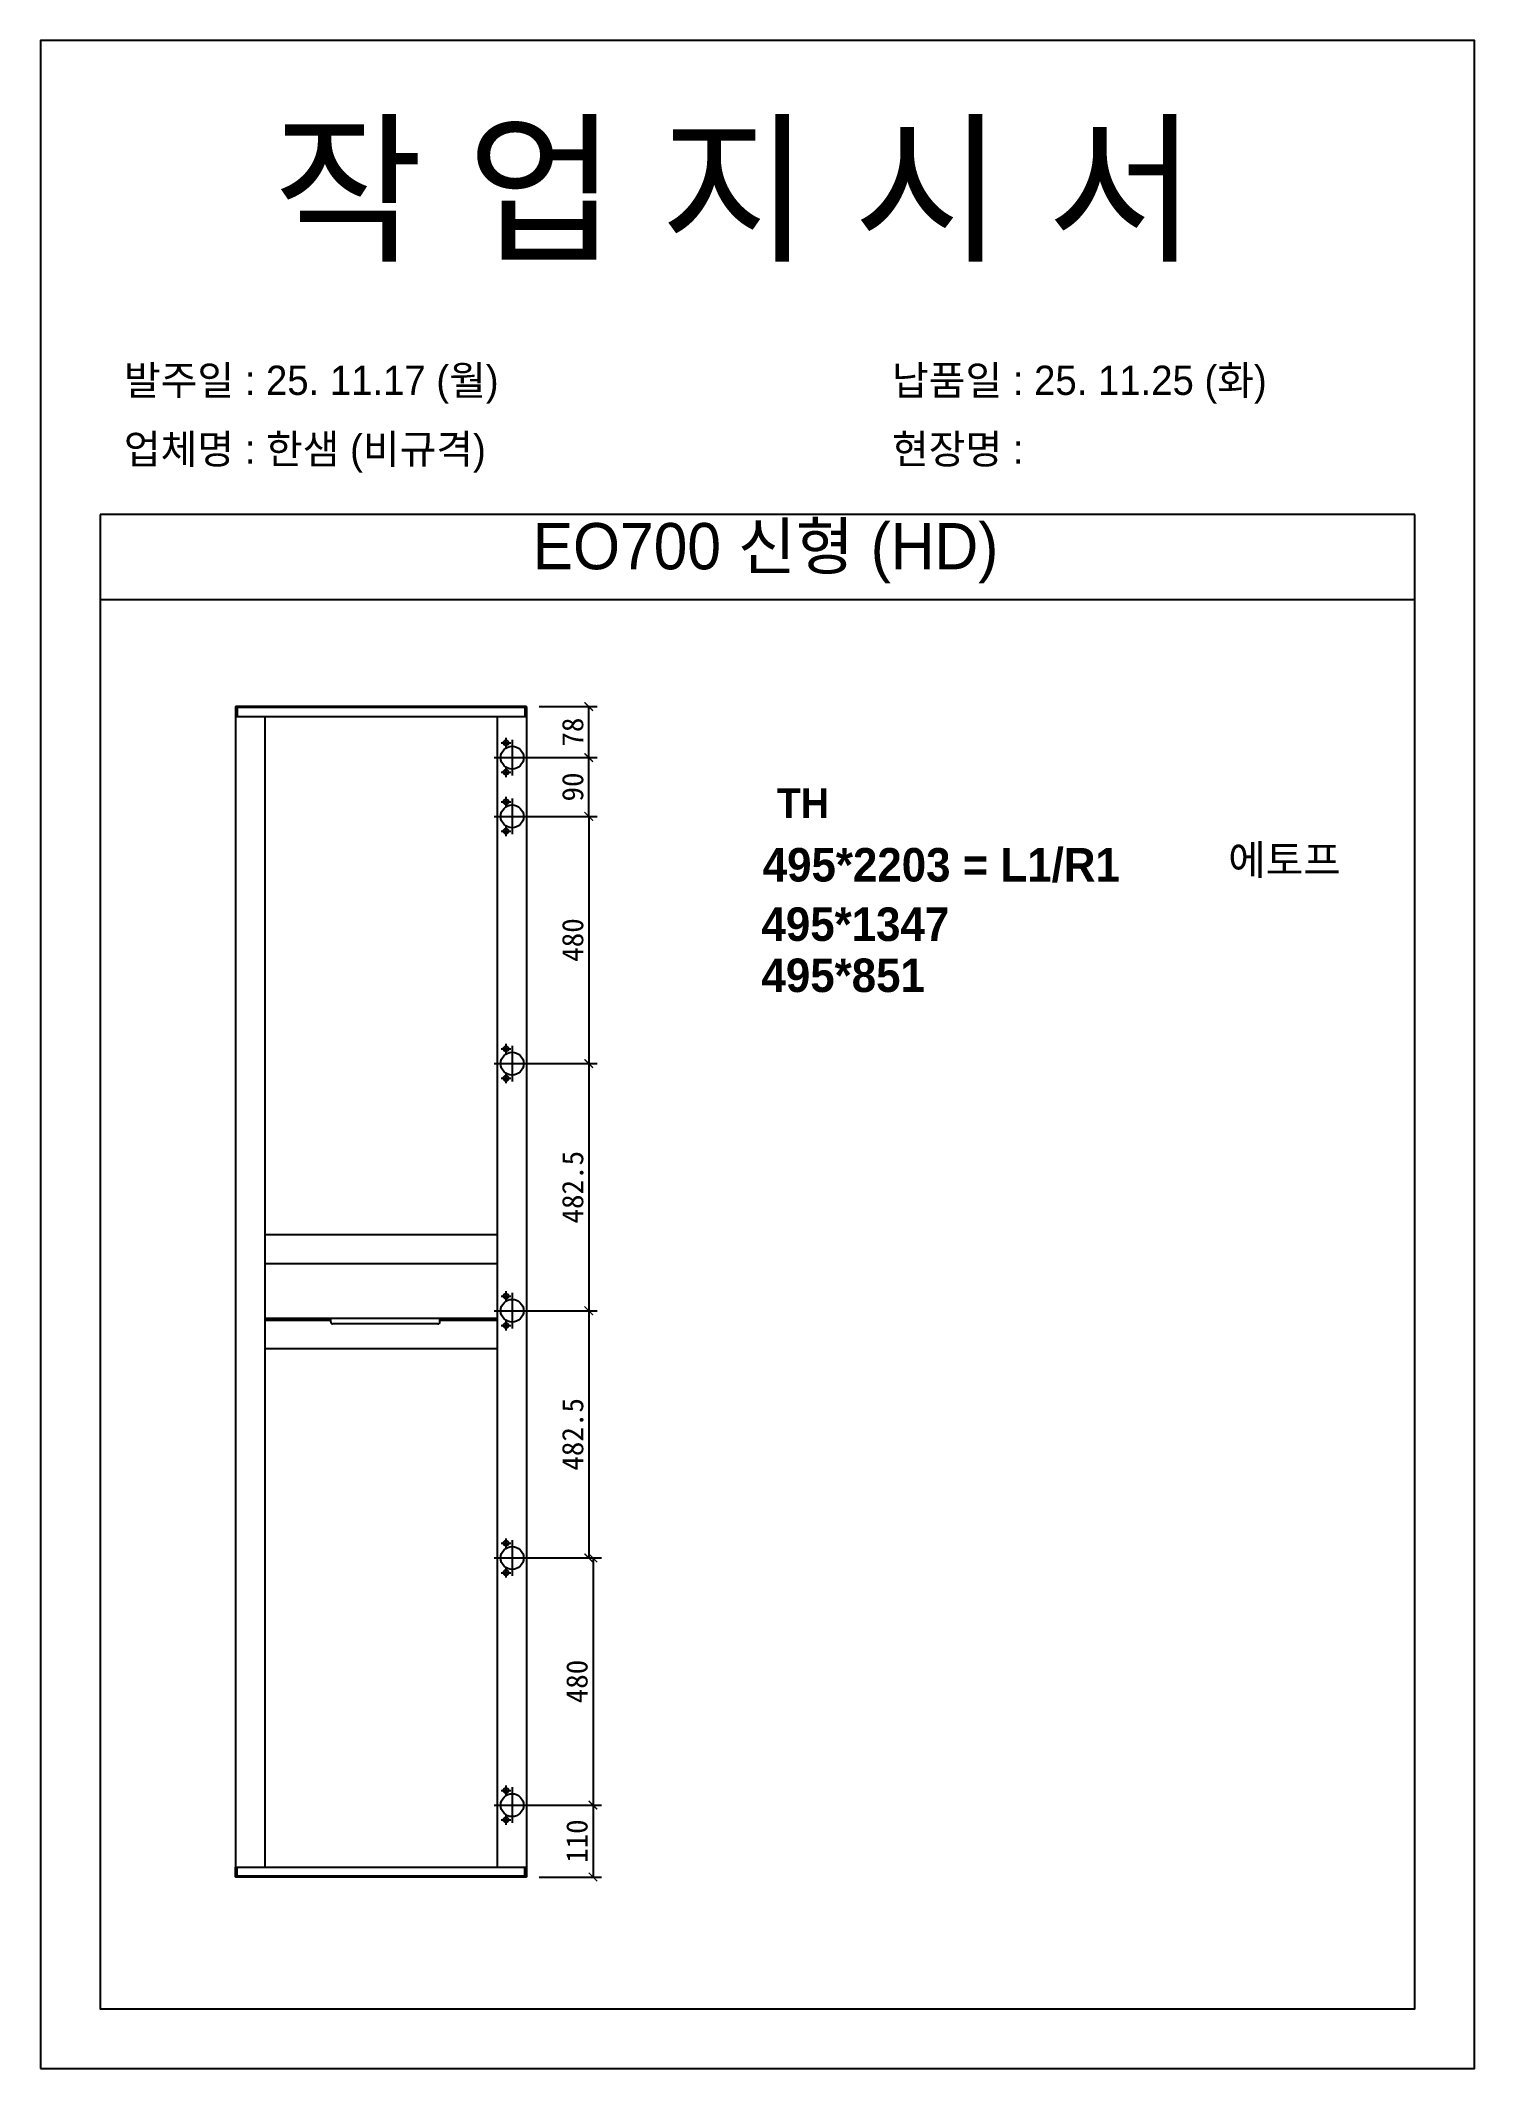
# Model space of a CAD drawing. Header units: millimetres. Extents: x -44117 to 256353, y -2095463 to 65325.
# Drawn here: x 115361 to 117041, y -475708 to -473332 of the extents above; entities that cross this region are included whole.
import ezdxf

# ---------------------------------------------------------------- set-up
doc = ezdxf.new("R2010")
doc.units = ezdxf.units.MM
doc.header["$LTSCALE"] = 10
doc.styles.add('MtX_Gulim', font='')
doc.styles.get('MtX_Gulim').set_extended_font_data('Gulim', bold=True)
doc.dimstyles.new('ISO-25', dxfattribs={"dimtxt": 2.5, "dimasz": 2.5, "dimexe": 1, "dimexo": 1, "dimtad": 1, "dimtxsty": 'Standard', "dimblk": 'ARCHTICK', "dimcen": 2.5, "dimadec": 0, "dimazin": 0, "dimtfac": 1, "dimtmove": 0, "dimatfit": 3, "dimfxl": 0, "dimarcsym": 0})

msp = doc.modelspace()

# ---------------------------------------------------------------- texts
at = {"linetype": 'Continuous', "style": 'MtX_Gulim'}
for s, height, p in [('TH', 35.049344, (116224.03083, -474243.3648)), ('에토프', 35.049344, (116752.70068, -474309.87727)), ('495*2203 = L1/R1', 39.2712622, (116207.36604, -474317.68227))]:
    msp.add_text(s, height=height, dxfattribs=at).set_placement(p)
at = {"color": 242, "linetype": 'Continuous', "true_color": 0xcd2027, "style": 'MtX_Gulim'}
for s, p in [('495*1347', (116205.90412, -474387.28204)), ('495*851', (116205.90412, -474447.16492))]:
    msp.add_text(s, height=39.271262, dxfattribs=at).set_placement(p)
at = {"attachment_point": 1}
for s, width, gutter_width, heights, insert, char_height in [('{\\fGulim|b0|i0|c129|p50;작 업 지 시 서}', 3307.3198183, 12.5, [-155.84554], (115634.03537, -473436.49764), 140), ('\\pt11;{\\fGulim|b0|i0|c129|p50;발주일 : 25. 11.17 (월)}', 3307.3198183, 12.5, [34.50412], (115458.82602, -473713.21807), 34.3), ('{\\fGulim|b0|i0|c129|p50;납품일 : 25. 11.25 (화)}', 3307.3198183, 12.5, [35.09023], (116358.804, -473713.21807), 34.3), ('{\\fGulim|b0|i0|c129|p50;업체명 : 한샘 (비규격)}', 3307.3198183, 12.5, [36.11279], (115458.82602, -473793.87424), 34.3), ('{\\fGulim|b0|i0|c129|p50;현장명 : }', 3307.3198183, 12.5, [-38.2735], (116358.804, -473793.87424), 34.3), ('{\\fGulim|b0|i0|c129|p50;EO700 신형 (HD) }', 5224.9748335, 19.74777, [57.05176], (115937.77744, -473897.6392), 54.1878762)]:
    msp.add_mtext_dynamic_manual_height_columns(s, width=width, gutter_width=gutter_width, heights=heights, dxfattribs=dict(at, insert=insert, char_height=char_height))

# ---------------------------------------------------------------- blocks, each defined once
blk = doc.blocks.new('_ArchTick')
at = {"color": 0, "linetype": 'ByBlock', "const_width": 0.15}
blk.add_lwpolyline([(-0.5, -0.5), (0.5, 0.5)], dxfattribs=at)
blk = doc.blocks.new('*D3958')
at = {"color": 0, "lineweight": -2}
for p, q in [((115945.4, -474112.7), (116013.5, -474112.7)), ((116003.5, -474172.5), (116003.5, -474112.7)), ((115928.8, -474172.5), (116013.5, -474172.5))]:
    blk.add_line(p, q, dxfattribs=at)
at = {"layer": 'Defpoints', "color": 0}
for p in [(115930.4, -474112.7), (116003.5, -474112.7), (115913.8, -474172.5)]:
    blk.add_point(p, dxfattribs=at)
at = {"color": 0, "lineweight": -2, "xscale": 10, "yscale": 10, "zscale": 10}
for p, rotation in [((116003.5, -474112.7), 90), ((116003.5, -474172.5), 270)]:
    blk.add_blockref('_ArchTick', p, dxfattribs=dict(at, rotation=rotation))
at = {"color": 0, "insert": (115984.8, -474142.6), "char_height": 25, "attachment_point": 5, "rotation": 90}
blk.add_mtext('78', dxfattribs=at)
blk = doc.blocks.new('*D3959')
at = {"color": 0, "lineweight": -2}
for p, q in [((115928.8, -474172.5), (116013.5, -474172.5)), ((116003.5, -474241.4), (116003.5, -474172.5)), ((115928.8, -474241.4), (116013.5, -474241.4))]:
    blk.add_line(p, q, dxfattribs=at)
at = {"layer": 'Defpoints', "color": 0}
for p in [(115913.8, -474172.5), (116003.5, -474172.5), (115913.8, -474241.4)]:
    blk.add_point(p, dxfattribs=at)
at = {"color": 0, "lineweight": -2, "xscale": 10, "yscale": 10, "zscale": 10}
for p, rotation in [((116003.5, -474172.5), 90), ((116003.5, -474241.4), 270)]:
    blk.add_blockref('_ArchTick', p, dxfattribs=dict(at, rotation=rotation))
at = {"color": 0, "insert": (115984.8, -474206.9), "char_height": 25, "attachment_point": 5, "rotation": 90}
blk.add_mtext('90', dxfattribs=at)
blk = doc.blocks.new('*D3960')
at = {"color": 0, "lineweight": -2}
for p, q in [((115928.8, -475399.8), (116018.5, -475399.8)), ((116008.5, -475399.8), (116008.5, -475484.1)), ((115945.6, -475484.1), (116018.5, -475484.1))]:
    blk.add_line(p, q, dxfattribs=at)
at = {"layer": 'Defpoints', "color": 0}
for p in [(115913.8, -475399.8), (115930.6, -475484.1), (116008.5, -475484.1)]:
    blk.add_point(p, dxfattribs=at)
at = {"color": 0, "lineweight": -2, "xscale": 10, "yscale": 10, "zscale": 10}
for p, rotation in [((116008.5, -475399.8), 90), ((116008.5, -475484.1), 270)]:
    blk.add_blockref('_ArchTick', p, dxfattribs=dict(at, rotation=rotation))
at = {"color": 0, "insert": (115989.8, -475442), "char_height": 25, "attachment_point": 5, "rotation": 90}
blk.add_mtext('110', dxfattribs=at)
blk = doc.blocks.new('*D3961')
at = {"color": 0, "lineweight": -2}
for p, q in [((115928.8, -474241.4), (116013.5, -474241.4)), ((116003.5, -474241.4), (116003.5, -474531)), ((115928.8, -474531), (116013.5, -474531))]:
    blk.add_line(p, q, dxfattribs=at)
at = {"layer": 'Defpoints', "color": 0}
for p in [(115913.8, -474241.4), (115913.8, -474531), (116003.5, -474531)]:
    blk.add_point(p, dxfattribs=at)
at = {"color": 0, "lineweight": -2, "xscale": 10, "yscale": 10, "zscale": 10}
for p, rotation in [((116003.5, -474241.4), 90), ((116003.5, -474531), 270)]:
    blk.add_blockref('_ArchTick', p, dxfattribs=dict(at, rotation=rotation))
at = {"color": 0, "insert": (115984.8, -474386.2), "char_height": 25, "attachment_point": 5, "rotation": 90}
blk.add_mtext('480', dxfattribs=at)
blk = doc.blocks.new('*D3962')
at = {"color": 0, "lineweight": -2}
for p, q in [((115928.8, -474531), (116013.5, -474531)), ((116003.5, -474531), (116003.5, -474820.6)), ((115928.8, -474820.6), (116013.5, -474820.6))]:
    blk.add_line(p, q, dxfattribs=at)
at = {"layer": 'Defpoints', "color": 0}
for p in [(115913.8, -474531), (115913.8, -474820.6), (116003.5, -474820.6)]:
    blk.add_point(p, dxfattribs=at)
at = {"color": 0, "lineweight": -2, "xscale": 10, "yscale": 10, "zscale": 10}
for p, rotation in [((116003.5, -474531), 90), ((116003.5, -474820.6), 270)]:
    blk.add_blockref('_ArchTick', p, dxfattribs=dict(at, rotation=rotation))
at = {"color": 0, "insert": (115984.8, -474675.8), "char_height": 25, "attachment_point": 5, "rotation": 90}
blk.add_mtext('482.5', dxfattribs=at)
blk = doc.blocks.new('*D3963')
at = {"color": 0, "lineweight": -2}
for p, q in [((115928.8, -474820.6), (116013.5, -474820.6)), ((116003.5, -474820.6), (116003.5, -475110.2)), ((115928.8, -475110.2), (116013.5, -475110.2))]:
    blk.add_line(p, q, dxfattribs=at)
at = {"layer": 'Defpoints', "color": 0}
for p in [(115913.8, -474820.6), (115913.8, -475110.2), (116003.5, -475110.2)]:
    blk.add_point(p, dxfattribs=at)
at = {"color": 0, "lineweight": -2, "xscale": 10, "yscale": 10, "zscale": 10}
for p, rotation in [((116003.5, -474820.6), 90), ((116003.5, -475110.2), 270)]:
    blk.add_blockref('_ArchTick', p, dxfattribs=dict(at, rotation=rotation))
at = {"color": 0, "insert": (115984.8, -474965.4), "char_height": 25, "attachment_point": 5, "rotation": 90}
blk.add_mtext('482.5', dxfattribs=at)
blk = doc.blocks.new('*D3964')
at = {"color": 0, "lineweight": -2}
for p, q in [((115928.8, -475110.2), (116018.5, -475110.2)), ((116008.5, -475110.2), (116008.5, -475399.8)), ((115928.8, -475399.8), (116018.5, -475399.8))]:
    blk.add_line(p, q, dxfattribs=at)
at = {"layer": 'Defpoints', "color": 0}
for p in [(115913.8, -475110.2), (115913.8, -475399.8), (116008.5, -475399.8)]:
    blk.add_point(p, dxfattribs=at)
at = {"color": 0, "lineweight": -2, "xscale": 10, "yscale": 10, "zscale": 10}
for p, rotation in [((116008.5, -475110.2), 90), ((116008.5, -475399.8), 270)]:
    blk.add_blockref('_ArchTick', p, dxfattribs=dict(at, rotation=rotation))
at = {"color": 0, "insert": (115989.8, -475255), "char_height": 25, "attachment_point": 5, "rotation": 90}
blk.add_mtext('480', dxfattribs=at)

# ---------------------------------------------------------------- dimensions: what is measured, and where the dimension line sits
for base, p1, p2, text, picture, middle in [((116003.53994, -474112.70413), (115913.78104, -474172.45018), (115930.35575, -474112.70413), '78', '*D3958', (115984.78994, -474142.57715)), ((116003.53994, -474172.45018), (115913.78104, -474241.40401), (115913.78104, -474172.45018), '90', '*D3959', (115984.78994, -474206.92709)), ((116003.53994, -474531.01013), (115913.78104, -474241.40401), (115913.78104, -474531.01013), '480', '*D3961', (115984.78994, -474386.20707)), ((116003.53994, -474820.61625), (115913.78104, -474531.01013), (115913.78104, -474820.61625), '482.5', '*D3962', (115984.78994, -474675.81319)), ((116003.53994, -475110.22236), (115913.78104, -474820.61625), (115913.78104, -475110.22236), '482.5', '*D3963', (115984.78994, -474965.4193)), ((116008.53994, -475399.82849), (115913.78104, -475110.22236), (115913.78104, -475399.82849), '480', '*D3964', (115989.78994, -475255.02543)), ((116008.53994, -475484.1054), (115913.78104, -475399.82849), (115930.63642, -475484.1054), '110', '*D3960', (115989.78994, -475441.96694))]:
    dim = msp.add_linear_dim(base=base, p1=p1, p2=p2, angle=90, text=text, dimstyle='ISO-25', override={"dimscale": 10, "dimasz": 1, "dimexo": 1.5, "dimtxsty": 'Standard'})
    dim.commit()
    dim.dimension.update_dxf_attribs({"geometry": picture, "text_midpoint": middle})

# ---------------------------------------------------------------- linework, layer by layer
for p, q in [((116971.22877, -473887.50486), (115431.22877, -473887.50486)), ((116971.22877, -473987.50486), (115431.22877, -473987.50486)), ((115589.69801, -474113.07326), (115589.69801, -475483.72232)), ((115589.69801, -474113.07326), (115589.69801, -474124.18619)), ((115930.63642, -474113.7628), (115589.69801, -474113.7628)), ((115589.69801, -474124.18619), (115930.63642, -474124.18619)), ((115930.25335, -474112.69019), (115590.08108, -474112.69019)), ((115591.61339, -474112.69019), (115591.61339, -474124.18619)), ((115624.17493, -474124.18619), (115624.17493, -475472.60939)), ((115896.1595, -474124.18619), (115896.1595, -475472.60939)), ((115928.72104, -474112.69019), (115928.72104, -474124.18619)), ((115930.63642, -474113.07326), (115930.63642, -474124.18619)), ((115930.63642, -474124.18619), (115930.63642, -475483.72232)), ((115906.50258, -474149.46556), (115906.50258, -474160.95787)), ((115913.78104, -474151.55513), (115913.78104, -474193.34521)), ((115892.886, -474172.45018), (115934.67608, -474172.45018)), ((115900.75643, -474155.21172), (115912.24873, -474155.21172)), ((115900.75643, -474189.68864), (115912.24873, -474189.68864)), ((115906.50258, -474183.94248), (115906.50258, -474195.43479)), ((115900.75643, -474224.16555), (115912.24873, -474224.16555)), ((115906.50258, -474218.4194), (115906.50258, -474229.91171)), ((115913.78104, -474220.50897), (115913.78104, -474262.29905)), ((115892.886, -474241.40401), (115934.67608, -474241.40401)), ((115900.75643, -474258.64247), (115912.24873, -474258.64247)), ((115906.50258, -474252.89632), (115906.50258, -474264.38863)), ((115906.50258, -474508.02552), (115906.50258, -474519.51783)), ((115913.78104, -474510.11509), (115913.78104, -474551.90517)), ((115892.886, -474531.01013), (115934.67608, -474531.01013)), ((115900.75643, -474513.77168), (115912.24873, -474513.77168)), ((115900.75643, -474548.2486), (115912.24873, -474548.2486)), ((115906.50258, -474542.50244), (115906.50258, -474553.99475)), ((115900.75643, -474803.37779), (115912.24873, -474803.37779)), ((115906.50258, -474797.63164), (115906.50258, -474809.12394)), ((115913.78104, -474799.7212), (115913.78104, -474841.51128)), ((115892.886, -474820.61625), (115934.67608, -474820.61625)), ((115900.75643, -474837.85471), (115912.24873, -474837.85471)), ((115906.50258, -474832.10856), (115906.50258, -474843.60086)), ((115900.75643, -475092.9839), (115912.24873, -475092.9839)), ((115906.50258, -475087.23775), (115906.50258, -475098.73006)), ((115913.78104, -475089.32732), (115913.78104, -475131.1174)), ((115892.886, -475110.22236), (115934.67608, -475110.22236)), ((115900.75643, -475127.46082), (115912.24873, -475127.46082)), ((115906.50258, -475121.71467), (115906.50258, -475133.20698)), ((115900.75643, -475382.59003), (115912.24873, -475382.59003)), ((115906.50258, -475376.84388), (115906.50258, -475388.33618)), ((115913.78104, -475378.93344), (115913.78104, -475420.72353)), ((115892.886, -475399.82849), (115934.67608, -475399.82849)), ((115906.50258, -475411.3208), (115906.50258, -475422.8131)), ((115900.75643, -475417.06695), (115912.24873, -475417.06695)), ((115589.69801, -475472.60939), (115930.63642, -475472.60939)), ((115589.69801, -475483.72232), (115589.69801, -475472.60939)), ((115930.63642, -475483.03278), (115589.69801, -475483.03278)), ((115930.25335, -475484.1054), (115590.08108, -475484.1054)), ((115591.61339, -475484.1054), (115591.61339, -475472.60939)), ((115928.72104, -475484.1054), (115928.72104, -475472.60939)), ((115930.63642, -475483.72232), (115930.63642, -475472.60939))]:
    msp.add_line(p, q)
at = {"ltscale": 10}
for p, q in [((115896.1595, -474731.58937), (115624.17493, -474731.58937)), ((115624.17493, -474765.10954), (115896.1595, -474765.10954)), ((115896.1595, -474829.8101), (115624.17493, -474829.8101)), ((115624.17493, -474831.68604), (115701.17338, -474831.68604)), ((115701.17338, -474833.64321), (115701.17338, -474829.8101)), ((115826.82259, -474835.94167), (115703.47184, -474835.94167)), ((115829.12105, -474833.64321), (115829.12105, -474829.8101)), ((115829.12105, -474831.68604), (115896.1595, -474831.68604)), ((115896.1595, -474865.20621), (115624.17493, -474865.20621))]:
    msp.add_line(p, q, dxfattribs=at)
msp.add_lwpolyline([(115361.22877, -475708.33513), (117041.22877, -475708.33513), (117041.22877, -473332.33513), (115361.22877, -473332.33513)], close=True)
msp.add_lwpolyline([(115431.22877, -473887.50486), (115431.22877, -475638.33513), (116971.22877, -475638.33513), (116971.22877, -473887.50486)])
for centre, radius in [((115906.50258, -474155.21172), 2.988), ((115913.78104, -474172.45018), 13.40769), ((115906.50258, -474189.68864), 2.988), ((115906.50258, -474224.16555), 2.988), ((115913.78104, -474241.40401), 13.40769), ((115906.50258, -474258.64247), 2.988), ((115906.50258, -474513.77168), 2.988), ((115913.78104, -474531.01013), 13.40769), ((115906.50258, -474548.24859), 2.988), ((115913.78104, -474820.61625), 13.40769), ((115906.50258, -474803.37779), 2.988), ((115906.50258, -474837.85471), 2.988), ((115913.78104, -475110.22236), 13.40769), ((115906.50258, -475092.9839), 2.988), ((115906.50258, -475127.46082), 2.988), ((115913.78104, -475399.82849), 13.40769), ((115906.50258, -475382.59003), 2.988), ((115906.50258, -475417.06695), 2.988)]:
    msp.add_circle(centre, radius)
for centre, start, end in [((115590.08108, -474113.07326), 90, 180), ((115930.25335, -474113.07326), 0, 90), ((115590.08108, -475483.72232), 180, 270), ((115930.25335, -475483.72232), 270, 0)]:
    msp.add_arc(centre, 0.38308, start, end)
for centre, start, end in [((115703.47184, -474833.64321), 180, 270), ((115826.82259, -474833.64321), 270, 0)]:
    msp.add_arc(centre, 2.29846, start, end, dxfattribs=at)

msp.set_redraw_order([(e.dxf.handle, doc.entitydb.next_handle()) for e in msp.query("TEXT MTEXT ATTDEF DIMENSION ARC_DIMENSION")])  # texts and dimensions are drawn at this point

doc.saveas('drawing.dxf')
